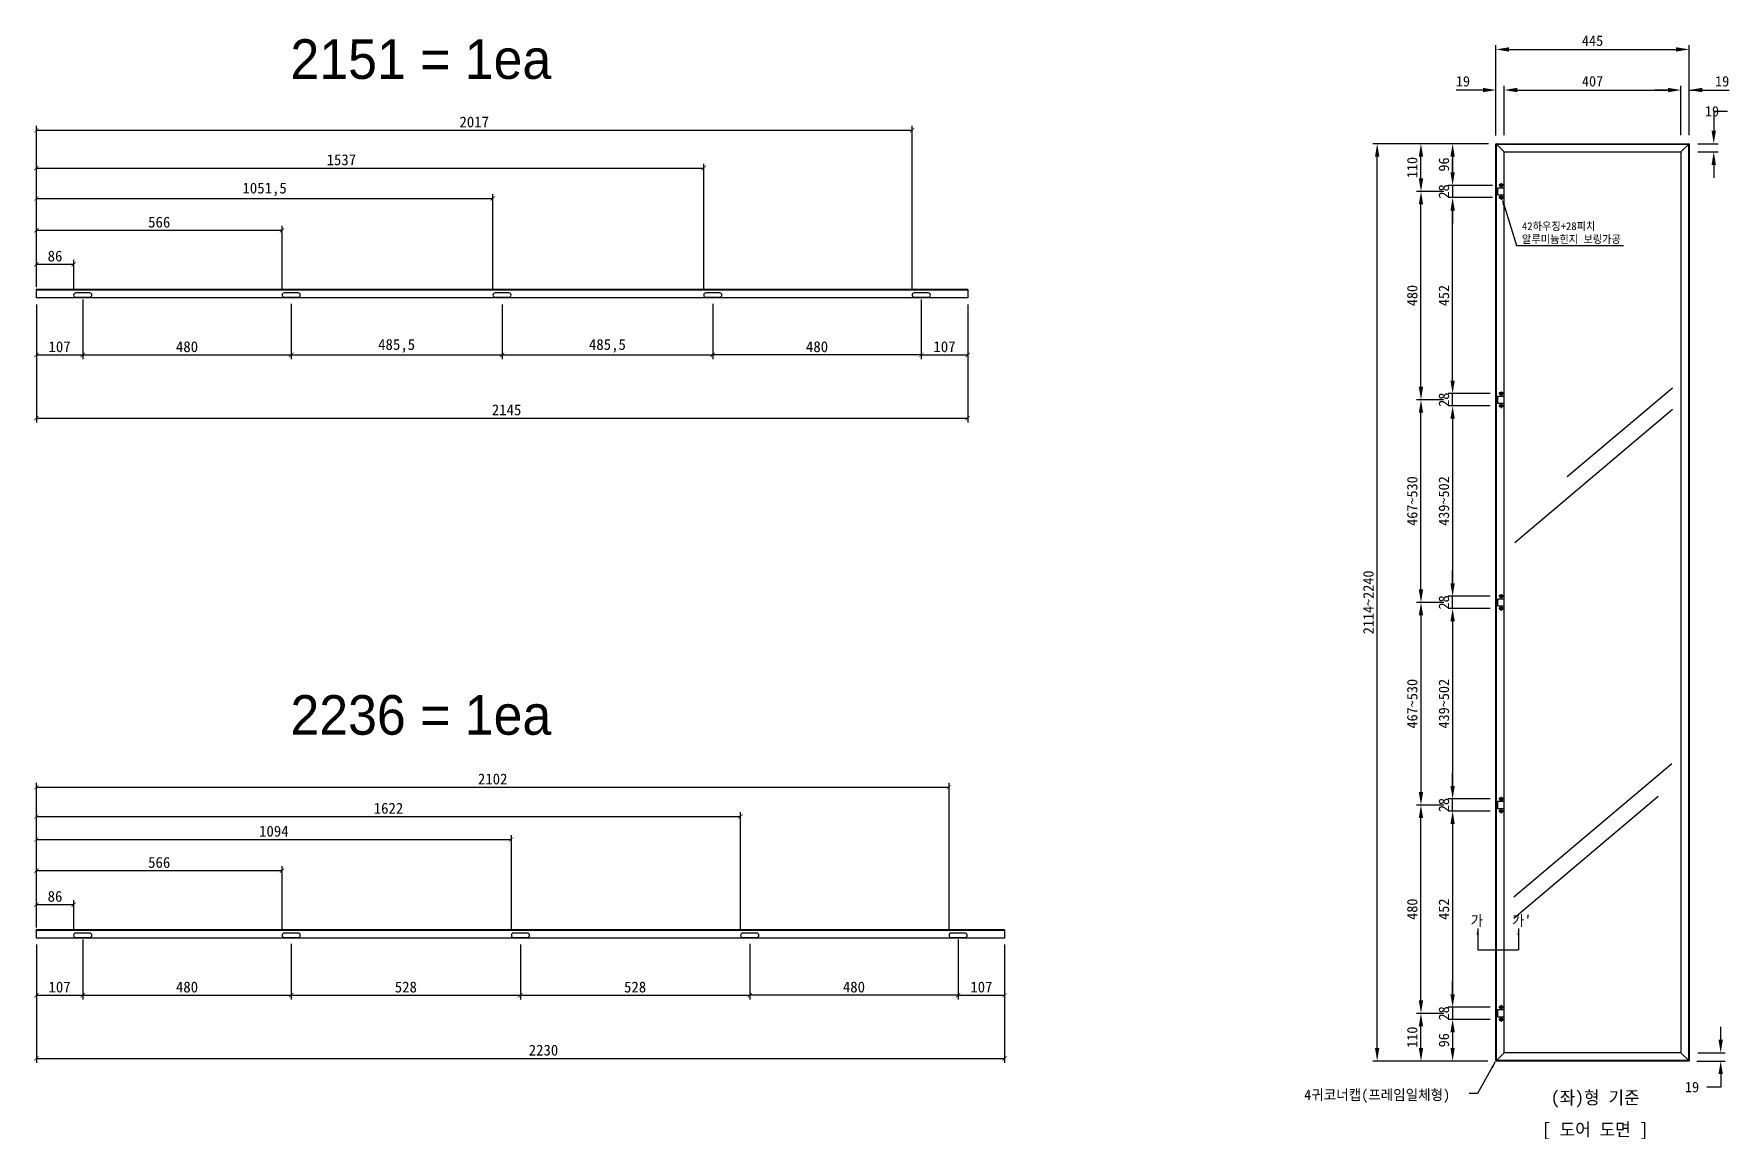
# Model space of a CAD drawing. Header units: millimetres. Extents: x -44117 to 256353, y -2095463 to 65325.
# Drawn here: x 116093 to 119999, y -895155 to -892608 of the extents above; entities that cross this region are included whole.
import ezdxf
from ezdxf import colors
from ezdxf.entities.mleader import LeaderData, LeaderLine
from ezdxf.enums import TextEntityAlignment as Align
from ezdxf.math import Vec2, Vec3

# ---------------------------------------------------------------- set-up
doc = ezdxf.new("R2010")
doc.units = ezdxf.units.MM
doc.header["$LTSCALE"] = 10
for name, color, linetype in [('4', 4, 'Continuous'), ('DIM', 4, 'Continuous'), ('TEXT', 3, 'Continuous')]:
    doc.layers.add(name, color=color, linetype=linetype)
doc.dimstyles.new('ISO-25', dxfattribs={"dimtxt": 2.5, "dimasz": 2.5, "dimexe": 1, "dimexo": 1, "dimtad": 1, "dimtxsty": 'Standard', "dimblk": 'ARCHTICK', "dimcen": 2.5, "dimadec": 0, "dimazin": 0, "dimtfac": 1, "dimtmove": 0, "dimatfit": 3, "dimfxl": 0, "dimarcsym": 0})
doc.dimstyles.get("Standard").update_dxf_attribs({"dimtxt": 0.18, "dimasz": 0.18, "dimexe": 0.18, "dimexo": 0.0625, "dimgap": 0.09, "dimtad": 0, "dimtih": 1, "dimtoh": 1, "dimdec": 4, "dimzin": 0, "dimdsep": 46, "dimtxsty": 'Standard', "dimcen": 0.09, "dimadec": 0, "dimazin": 0, "dimtfac": 1, "dimtdec": 4, "dimtofl": 0, "dimtmove": 0, "dimatfit": 3, "dimfxl": 0, "dimtolj": 1, "dimtzin": 0, "dimarcsym": 0})
doc.dimstyles.new('STANDARD$0', dxfattribs={"dimscale": 0, "dimtxt": 1, "dimasz": 0, "dimexe": 10, "dimexo": 10, "dimgap": 2, "dimtad": 1, "dimtih": 1, "dimtoh": 1, "dimdec": 0, "dimzin": 0, "dimdsep": 46, "dimtxsty": 'Standard', "dimcen": 0.09, "dimclrd": 255, "dimclre": 255, "dimclrt": 255, "dimadec": 0, "dimazin": 0, "dimtfac": 1, "dimtdec": 4, "dimtofl": 0, "dimtmove": 0, "dimatfit": 3, "dimfxl": 0, "dimtolj": 1, "dimtzin": 0, "dimarcsym": 0})
doc.dimstyles.new('한샘치수스타일표준(1대10)', dxfattribs={"dimscale": 10, "dimtxt": 2.4, "dimasz": 3, "dimexe": 1, "dimexo": 2, "dimgap": 0, "dimtad": 0, "dimdec": 4, "dimzin": 9, "dimdsep": 46, "dimtxsty": 'Standard', "dimcen": 0, "dimclrd": 4, "dimclre": 4, "dimclrt": 3, "dimadec": 0, "dimazin": 0, "dimtfac": 0.083333, "dimtdec": 4, "dimtmove": 0, "dimatfit": 3, "dimfxl": 0, "dimtvp": 0.833333, "dimtolj": 1, "dimarcsym": 0})

msp = doc.modelspace()

# ---------------------------------------------------------------- texts
at = {"char_height": 91.2356303, "attachment_point": 1}
for s, insert in [('{\\fGulim|b0|i0|c129|p50;2151 = 1ea}', (116683.44869, -892620.33238)), ('{\\fGulim|b0|i0|c129|p50;2236 = 1ea}', (116683.44869, -894131.6215))]:
    msp.add_mtext_dynamic_manual_height_columns(s, width=2155.3243433, gutter_width=8.14604, heights=[-93.78683], dxfattribs=dict(at, insert=insert))
at = {"layer": 'TEXT'}
for s, p in [('가', (119401.50022, -894663.07913)), ("가'", (119496.58401, -894663.07913)), ('4귀코너캡(프레임일체형)', (119018.306, -895064.57544))]:
    msp.add_text(s, height=24, dxfattribs=at).set_placement(p)
at = {"layer": 'TEXT', "linetype": 'Continuous'}
for s, p in [('(좌)형 기준', (119688.33339, -895074.08538)), ('[ 도어 도면 ]', (119688.33339, -895147.70397))]:
    msp.add_text(s, height=30, dxfattribs=at).set_placement(p, align=Align.CENTER)

# ---------------------------------------------------------------- blocks, each defined once
blk = doc.blocks.new('_ArchTick')
at = {"color": 0, "linetype": 'ByBlock', "const_width": 0.15}
blk.add_lwpolyline([(-0.5, -0.5), (0.5, 0.5)], dxfattribs=at)
blk = doc.blocks.new('*D5930')
at = {"color": 0, "lineweight": -2}
for p, q in [((116098.2, -893231.1), (116098.2, -893503.2)), ((118243.2, -893231.1), (118243.2, -893503.2)), ((116098.2, -893493.2), (118243.2, -893493.2))]:
    blk.add_line(p, q, dxfattribs=at)
at = {"layer": 'Defpoints', "color": 0}
for p in [(116098.2, -893216.1), (118243.2, -893216.1), (118243.2, -893493.2)]:
    blk.add_point(p, dxfattribs=at)
at = {"color": 0, "lineweight": -2, "xscale": 10, "yscale": 10, "zscale": 10, "rotation": 180}
blk.add_blockref('_ArchTick', (116098.2, -893493.2), dxfattribs=at)
at = {"color": 0, "lineweight": -2, "xscale": 10, "yscale": 10, "zscale": 10}
blk.add_blockref('_ArchTick', (118243.2, -893493.2), dxfattribs=at)
at = {"color": 0, "insert": (117181.2, -893474.4), "char_height": 25, "attachment_point": 5}
blk.add_mtext('2145', dxfattribs=at)
blk = doc.blocks.new('*D5931')
at = {"color": 0, "lineweight": -2}
for p, q in [((116098.2, -893231.1), (116098.2, -893357.6)), ((116205.2, -893219.7), (116205.2, -893357.6)), ((116098.2, -893347.6), (116205.2, -893347.6))]:
    blk.add_line(p, q, dxfattribs=at)
at = {"layer": 'Defpoints', "color": 0}
for p in [(116098.2, -893216.1), (116205.2, -893204.7), (116205.2, -893347.6)]:
    blk.add_point(p, dxfattribs=at)
at = {"color": 0, "lineweight": -2, "xscale": 10, "yscale": 10, "zscale": 10, "rotation": 180}
blk.add_blockref('_ArchTick', (116098.2, -893347.6), dxfattribs=at)
at = {"color": 0, "lineweight": -2, "xscale": 10, "yscale": 10, "zscale": 10}
blk.add_blockref('_ArchTick', (116205.2, -893347.6), dxfattribs=at)
at = {"color": 0, "insert": (116151.7, -893328.9), "char_height": 25, "attachment_point": 5}
blk.add_mtext('107', dxfattribs=at)
blk = doc.blocks.new('*D5932')
at = {"color": 0, "lineweight": -2}
for p, q in [((118136.2, -893219.7), (118136.2, -893357.6)), ((118243.2, -893231.1), (118243.2, -893357.6)), ((118136.2, -893347.6), (118243.2, -893347.6))]:
    blk.add_line(p, q, dxfattribs=at)
at = {"layer": 'Defpoints', "color": 0}
for p in [(118136.2, -893204.7), (118243.2, -893216.1), (118243.2, -893347.6)]:
    blk.add_point(p, dxfattribs=at)
at = {"color": 0, "lineweight": -2, "xscale": 10, "yscale": 10, "zscale": 10, "rotation": 180}
blk.add_blockref('_ArchTick', (118136.2, -893347.6), dxfattribs=at)
at = {"color": 0, "lineweight": -2, "xscale": 10, "yscale": 10, "zscale": 10}
blk.add_blockref('_ArchTick', (118243.2, -893347.6), dxfattribs=at)
at = {"color": 0, "insert": (118189.7, -893328.9), "char_height": 25, "attachment_point": 5}
blk.add_mtext('107', dxfattribs=at)
blk = doc.blocks.new('*D5933')
at = {"color": 0, "lineweight": -2}
for p, q in [((116205.2, -893229.7), (116205.2, -893357.6)), ((116685.2, -893229.7), (116685.2, -893357.6)), ((116205.2, -893347.6), (116685.2, -893347.6))]:
    blk.add_line(p, q, dxfattribs=at)
at = {"layer": 'Defpoints', "color": 0}
for p in [(116205.2, -893214.7), (116685.2, -893214.7), (116685.2, -893347.6)]:
    blk.add_point(p, dxfattribs=at)
at = {"color": 0, "lineweight": -2, "xscale": 10, "yscale": 10, "zscale": 10, "rotation": 180}
blk.add_blockref('_ArchTick', (116205.2, -893347.6), dxfattribs=at)
at = {"color": 0, "lineweight": -2, "xscale": 10, "yscale": 10, "zscale": 10}
blk.add_blockref('_ArchTick', (116685.2, -893347.6), dxfattribs=at)
at = {"color": 0, "insert": (116445.2, -893328.9), "char_height": 25, "attachment_point": 5}
blk.add_mtext('480', dxfattribs=at)
blk = doc.blocks.new('*D5934')
at = {"color": 0, "lineweight": -2}
for p, q in [((117656.2, -893229.7), (117656.2, -893357.6)), ((118136.2, -893229.7), (118136.2, -893357.6)), ((118136.2, -893347.6), (117656.2, -893347.6))]:
    blk.add_line(p, q, dxfattribs=at)
at = {"layer": 'Defpoints', "color": 0}
for p in [(117656.2, -893214.7), (118136.2, -893214.7), (117656.2, -893347.6)]:
    blk.add_point(p, dxfattribs=at)
at = {"color": 0, "lineweight": -2, "xscale": 10, "yscale": 10, "zscale": 10, "rotation": 180}
blk.add_blockref('_ArchTick', (117656.2, -893347.6), dxfattribs=at)
at = {"color": 0, "lineweight": -2, "xscale": 10, "yscale": 10, "zscale": 10}
blk.add_blockref('_ArchTick', (118136.2, -893347.6), dxfattribs=at)
at = {"color": 0, "insert": (117896.2, -893328.9), "char_height": 25, "attachment_point": 5}
blk.add_mtext('480', dxfattribs=at)
blk = doc.blocks.new('*D5935')
at = {"color": 0, "lineweight": -2}
for p, q in [((116098.2, -893183.5), (116098.2, -893128.7)), ((116098.2, -893138.7), (116184.2, -893138.7)), ((116184.2, -893194.7), (116184.2, -893128.7))]:
    blk.add_line(p, q, dxfattribs=at)
at = {"layer": 'Defpoints', "color": 0}
for p in [(116184.2, -893138.7), (116098.2, -893198.5), (116184.2, -893209.7)]:
    blk.add_point(p, dxfattribs=at)
at = {"color": 0, "lineweight": -2, "xscale": 10, "yscale": 10, "zscale": 10, "rotation": 180}
blk.add_blockref('_ArchTick', (116098.2, -893138.7), dxfattribs=at)
at = {"color": 0, "lineweight": -2, "xscale": 10, "yscale": 10, "zscale": 10}
blk.add_blockref('_ArchTick', (116184.2, -893138.7), dxfattribs=at)
at = {"color": 0, "insert": (116141.2, -893120), "char_height": 25, "attachment_point": 5}
blk.add_mtext('86', dxfattribs=at)
blk = doc.blocks.new('*D5936')
at = {"color": 0, "lineweight": -2}
for p, q in [((116098.2, -893183.5), (116098.2, -893050.5)), ((116098.2, -893060.5), (116664.2, -893060.5)), ((116664.2, -893194.7), (116664.2, -893050.5))]:
    blk.add_line(p, q, dxfattribs=at)
at = {"layer": 'Defpoints', "color": 0}
for p in [(116664.2, -893060.5), (116098.2, -893198.5), (116664.2, -893209.7)]:
    blk.add_point(p, dxfattribs=at)
at = {"color": 0, "lineweight": -2, "xscale": 10, "yscale": 10, "zscale": 10, "rotation": 180}
blk.add_blockref('_ArchTick', (116098.2, -893060.5), dxfattribs=at)
at = {"color": 0, "lineweight": -2, "xscale": 10, "yscale": 10, "zscale": 10}
blk.add_blockref('_ArchTick', (116664.2, -893060.5), dxfattribs=at)
at = {"color": 0, "insert": (116381.2, -893041.8), "char_height": 25, "attachment_point": 5}
blk.add_mtext('566', dxfattribs=at)
blk = doc.blocks.new('*D5937')
at = {"color": 0, "lineweight": -2}
for p, q in [((116098.2, -893191.6), (116098.2, -892907)), ((116098.2, -892917), (117635.2, -892917)), ((117635.2, -893194.7), (117635.2, -892907))]:
    blk.add_line(p, q, dxfattribs=at)
at = {"layer": 'Defpoints', "color": 0}
for p in [(117635.2, -892917), (116098.2, -893206.6), (117635.2, -893209.7)]:
    blk.add_point(p, dxfattribs=at)
at = {"color": 0, "lineweight": -2, "xscale": 10, "yscale": 10, "zscale": 10, "rotation": 180}
blk.add_blockref('_ArchTick', (116098.2, -892917), dxfattribs=at)
at = {"color": 0, "lineweight": -2, "xscale": 10, "yscale": 10, "zscale": 10}
blk.add_blockref('_ArchTick', (117635.2, -892917), dxfattribs=at)
at = {"color": 0, "insert": (116800.7, -892898.2), "char_height": 25, "attachment_point": 5}
blk.add_mtext('1537', dxfattribs=at)
blk = doc.blocks.new('*D5938')
at = {"color": 0, "lineweight": -2}
for p, q in [((116098.2, -893191.6), (116098.2, -892819.8)), ((116098.2, -892829.8), (118115.2, -892829.8)), ((118115.2, -893194.7), (118115.2, -892819.8))]:
    blk.add_line(p, q, dxfattribs=at)
at = {"layer": 'Defpoints', "color": 0}
for p in [(118115.2, -892829.8), (116098.2, -893206.6), (118115.2, -893209.7)]:
    blk.add_point(p, dxfattribs=at)
at = {"color": 0, "lineweight": -2, "xscale": 10, "yscale": 10, "zscale": 10, "rotation": 180}
blk.add_blockref('_ArchTick', (116098.2, -892829.8), dxfattribs=at)
at = {"color": 0, "lineweight": -2, "xscale": 10, "yscale": 10, "zscale": 10}
blk.add_blockref('_ArchTick', (118115.2, -892829.8), dxfattribs=at)
at = {"color": 0, "insert": (117106.7, -892811), "char_height": 25, "attachment_point": 5}
blk.add_mtext('2017', dxfattribs=at)
blk = doc.blocks.new('*D5939')
at = {"color": 0, "lineweight": -2}
for p, q in [((116098.2, -894706.5), (116098.2, -894978.7)), ((118328.2, -894706.5), (118328.2, -894978.7)), ((116098.2, -894968.7), (118328.2, -894968.7))]:
    blk.add_line(p, q, dxfattribs=at)
at = {"layer": 'Defpoints', "color": 0}
for p in [(116098.2, -894691.5), (118328.2, -894691.5), (118328.2, -894968.7)]:
    blk.add_point(p, dxfattribs=at)
at = {"color": 0, "lineweight": -2, "xscale": 10, "yscale": 10, "zscale": 10, "rotation": 180}
blk.add_blockref('_ArchTick', (116098.2, -894968.7), dxfattribs=at)
at = {"color": 0, "lineweight": -2, "xscale": 10, "yscale": 10, "zscale": 10}
blk.add_blockref('_ArchTick', (118328.2, -894968.7), dxfattribs=at)
at = {"color": 0, "insert": (117266.2, -894949.9), "char_height": 25, "attachment_point": 5}
blk.add_mtext('2230', dxfattribs=at)
blk = doc.blocks.new('*D5940')
at = {"color": 0, "lineweight": -2}
for p, q in [((116098.2, -894706.5), (116098.2, -894833.1)), ((116205.2, -894695.1), (116205.2, -894833.1)), ((116098.2, -894823.1), (116205.2, -894823.1))]:
    blk.add_line(p, q, dxfattribs=at)
at = {"layer": 'Defpoints', "color": 0}
for p in [(116098.2, -894691.5), (116205.2, -894680.1), (116205.2, -894823.1)]:
    blk.add_point(p, dxfattribs=at)
at = {"color": 0, "lineweight": -2, "xscale": 10, "yscale": 10, "zscale": 10, "rotation": 180}
blk.add_blockref('_ArchTick', (116098.2, -894823.1), dxfattribs=at)
at = {"color": 0, "lineweight": -2, "xscale": 10, "yscale": 10, "zscale": 10}
blk.add_blockref('_ArchTick', (116205.2, -894823.1), dxfattribs=at)
at = {"color": 0, "insert": (116151.7, -894804.4), "char_height": 25, "attachment_point": 5}
blk.add_mtext('107', dxfattribs=at)
blk = doc.blocks.new('*D5941')
at = {"color": 0, "lineweight": -2}
for p, q in [((118221.2, -894695.1), (118221.2, -894833.1)), ((118328.2, -894706.5), (118328.2, -894833.1)), ((118221.2, -894823.1), (118328.2, -894823.1))]:
    blk.add_line(p, q, dxfattribs=at)
at = {"layer": 'Defpoints', "color": 0}
for p in [(118221.2, -894680.1), (118328.2, -894691.5), (118328.2, -894823.1)]:
    blk.add_point(p, dxfattribs=at)
at = {"color": 0, "lineweight": -2, "xscale": 10, "yscale": 10, "zscale": 10, "rotation": 180}
blk.add_blockref('_ArchTick', (118221.2, -894823.1), dxfattribs=at)
at = {"color": 0, "lineweight": -2, "xscale": 10, "yscale": 10, "zscale": 10}
blk.add_blockref('_ArchTick', (118328.2, -894823.1), dxfattribs=at)
at = {"color": 0, "insert": (118274.7, -894804.4), "char_height": 25, "attachment_point": 5}
blk.add_mtext('107', dxfattribs=at)
blk = doc.blocks.new('*D5942')
at = {"color": 0, "lineweight": -2}
for p, q in [((116205.2, -894705.1), (116205.2, -894833.1)), ((116685.2, -894705.1), (116685.2, -894833.1)), ((116205.2, -894823.1), (116685.2, -894823.1))]:
    blk.add_line(p, q, dxfattribs=at)
at = {"layer": 'Defpoints', "color": 0}
for p in [(116205.2, -894690.1), (116685.2, -894690.1), (116685.2, -894823.1)]:
    blk.add_point(p, dxfattribs=at)
at = {"color": 0, "lineweight": -2, "xscale": 10, "yscale": 10, "zscale": 10, "rotation": 180}
blk.add_blockref('_ArchTick', (116205.2, -894823.1), dxfattribs=at)
at = {"color": 0, "lineweight": -2, "xscale": 10, "yscale": 10, "zscale": 10}
blk.add_blockref('_ArchTick', (116685.2, -894823.1), dxfattribs=at)
at = {"color": 0, "insert": (116445.2, -894804.4), "char_height": 25, "attachment_point": 5}
blk.add_mtext('480', dxfattribs=at)
blk = doc.blocks.new('*D5943')
at = {"color": 0, "lineweight": -2}
for p, q in [((117741.2, -894705.1), (117741.2, -894833.1)), ((118221.2, -894705.1), (118221.2, -894833.1)), ((118221.2, -894823.1), (117741.2, -894823.1))]:
    blk.add_line(p, q, dxfattribs=at)
at = {"layer": 'Defpoints', "color": 0}
for p in [(117741.2, -894690.1), (118221.2, -894690.1), (117741.2, -894823.1)]:
    blk.add_point(p, dxfattribs=at)
at = {"color": 0, "lineweight": -2, "xscale": 10, "yscale": 10, "zscale": 10, "rotation": 180}
blk.add_blockref('_ArchTick', (117741.2, -894823.1), dxfattribs=at)
at = {"color": 0, "lineweight": -2, "xscale": 10, "yscale": 10, "zscale": 10}
blk.add_blockref('_ArchTick', (118221.2, -894823.1), dxfattribs=at)
at = {"color": 0, "insert": (117981.2, -894804.4), "char_height": 25, "attachment_point": 5}
blk.add_mtext('480', dxfattribs=at)
blk = doc.blocks.new('*D5944')
at = {"color": 0, "lineweight": -2}
for p, q in [((116098.2, -894658.9), (116098.2, -894604.2)), ((116098.2, -894614.2), (116184.2, -894614.2)), ((116184.2, -894670.1), (116184.2, -894604.2))]:
    blk.add_line(p, q, dxfattribs=at)
at = {"layer": 'Defpoints', "color": 0}
for p in [(116184.2, -894614.2), (116098.2, -894673.9), (116184.2, -894685.1)]:
    blk.add_point(p, dxfattribs=at)
at = {"color": 0, "lineweight": -2, "xscale": 10, "yscale": 10, "zscale": 10, "rotation": 180}
blk.add_blockref('_ArchTick', (116098.2, -894614.2), dxfattribs=at)
at = {"color": 0, "lineweight": -2, "xscale": 10, "yscale": 10, "zscale": 10}
blk.add_blockref('_ArchTick', (116184.2, -894614.2), dxfattribs=at)
at = {"color": 0, "insert": (116141.2, -894595.5), "char_height": 25, "attachment_point": 5}
blk.add_mtext('86', dxfattribs=at)
blk = doc.blocks.new('*D5945')
at = {"color": 0, "lineweight": -2}
for p, q in [((116098.2, -894658.9), (116098.2, -894526)), ((116098.2, -894536), (116664.2, -894536)), ((116664.2, -894670.1), (116664.2, -894526))]:
    blk.add_line(p, q, dxfattribs=at)
at = {"layer": 'Defpoints', "color": 0}
for p in [(116664.2, -894536), (116098.2, -894673.9), (116664.2, -894685.1)]:
    blk.add_point(p, dxfattribs=at)
at = {"color": 0, "lineweight": -2, "xscale": 10, "yscale": 10, "zscale": 10, "rotation": 180}
blk.add_blockref('_ArchTick', (116098.2, -894536), dxfattribs=at)
at = {"color": 0, "lineweight": -2, "xscale": 10, "yscale": 10, "zscale": 10}
blk.add_blockref('_ArchTick', (116664.2, -894536), dxfattribs=at)
at = {"color": 0, "insert": (116381.2, -894517.3), "char_height": 25, "attachment_point": 5}
blk.add_mtext('566', dxfattribs=at)
blk = doc.blocks.new('*D5946')
at = {"color": 0, "lineweight": -2}
for p, q in [((116098.2, -894667), (116098.2, -894401.2)), ((117720.2, -894670.1), (117720.2, -894401.2)), ((116098.2, -894411.2), (117720.2, -894411.2))]:
    blk.add_line(p, q, dxfattribs=at)
at = {"layer": 'Defpoints', "color": 0}
for p in [(117720.2, -894411.2), (116098.2, -894682), (117720.2, -894685.1)]:
    blk.add_point(p, dxfattribs=at)
at = {"color": 0, "lineweight": -2, "xscale": 10, "yscale": 10, "zscale": 10, "rotation": 180}
blk.add_blockref('_ArchTick', (116098.2, -894411.2), dxfattribs=at)
at = {"color": 0, "lineweight": -2, "xscale": 10, "yscale": 10, "zscale": 10}
blk.add_blockref('_ArchTick', (117720.2, -894411.2), dxfattribs=at)
at = {"color": 0, "insert": (116909.2, -894392.5), "char_height": 25, "attachment_point": 5}
blk.add_mtext('1622', dxfattribs=at)
blk = doc.blocks.new('*D5947')
at = {"color": 0, "lineweight": -2}
for p, q in [((116098.2, -894667), (116098.2, -894333.7)), ((116098.2, -894343.7), (118200.2, -894343.7)), ((118200.2, -894670.1), (118200.2, -894333.7))]:
    blk.add_line(p, q, dxfattribs=at)
at = {"layer": 'Defpoints', "color": 0}
for p in [(118200.2, -894343.7), (116098.2, -894682), (118200.2, -894685.1)]:
    blk.add_point(p, dxfattribs=at)
at = {"color": 0, "lineweight": -2, "xscale": 10, "yscale": 10, "zscale": 10, "rotation": 180}
blk.add_blockref('_ArchTick', (116098.2, -894343.7), dxfattribs=at)
at = {"color": 0, "lineweight": -2, "xscale": 10, "yscale": 10, "zscale": 10}
blk.add_blockref('_ArchTick', (118200.2, -894343.7), dxfattribs=at)
at = {"color": 0, "insert": (117149.2, -894325), "char_height": 25, "attachment_point": 5}
blk.add_mtext('2102', dxfattribs=at)
blk = doc.blocks.new('*D5948')
at = {"color": 0, "lineweight": -2}
for p, q in [((116685.2, -894705.1), (116685.2, -894833.1)), ((117213.2, -894706.5), (117213.2, -894833.1)), ((116685.2, -894823.1), (117213.2, -894823.1))]:
    blk.add_line(p, q, dxfattribs=at)
at = {"layer": 'Defpoints', "color": 0}
for p in [(116685.2, -894690.1), (117213.2, -894691.5), (117213.2, -894823.1)]:
    blk.add_point(p, dxfattribs=at)
at = {"color": 0, "lineweight": -2, "xscale": 10, "yscale": 10, "zscale": 10, "rotation": 180}
blk.add_blockref('_ArchTick', (116685.2, -894823.1), dxfattribs=at)
at = {"color": 0, "lineweight": -2, "xscale": 10, "yscale": 10, "zscale": 10}
blk.add_blockref('_ArchTick', (117213.2, -894823.1), dxfattribs=at)
at = {"color": 0, "insert": (116949.2, -894804.4), "char_height": 25, "attachment_point": 5}
blk.add_mtext('528', dxfattribs=at)
blk = doc.blocks.new('*D5949')
at = {"color": 0, "lineweight": -2}
for p, q in [((117213.2, -894706.5), (117213.2, -894833.1)), ((117741.2, -894705.1), (117741.2, -894833.1)), ((117213.2, -894823.1), (117741.2, -894823.1))]:
    blk.add_line(p, q, dxfattribs=at)
at = {"layer": 'Defpoints', "color": 0}
for p in [(117213.2, -894691.5), (117741.2, -894690.1), (117741.2, -894823.1)]:
    blk.add_point(p, dxfattribs=at)
at = {"color": 0, "lineweight": -2, "xscale": 10, "yscale": 10, "zscale": 10, "rotation": 180}
blk.add_blockref('_ArchTick', (117213.2, -894823.1), dxfattribs=at)
at = {"color": 0, "lineweight": -2, "xscale": 10, "yscale": 10, "zscale": 10}
blk.add_blockref('_ArchTick', (117741.2, -894823.1), dxfattribs=at)
at = {"color": 0, "insert": (117477.2, -894804.4), "char_height": 25, "attachment_point": 5}
blk.add_mtext('528', dxfattribs=at)
blk = doc.blocks.new('*D5950')
at = {"color": 0, "lineweight": -2}
for p, q in [((116098.2, -894657.5), (116098.2, -894454.2)), ((116098.2, -894464.2), (117192.2, -894464.2)), ((117192.2, -894670.1), (117192.2, -894454.2))]:
    blk.add_line(p, q, dxfattribs=at)
at = {"layer": 'Defpoints', "color": 0}
for p in [(117192.2, -894464.2), (116098.2, -894672.5), (117192.2, -894685.1)]:
    blk.add_point(p, dxfattribs=at)
at = {"color": 0, "lineweight": -2, "xscale": 10, "yscale": 10, "zscale": 10, "rotation": 180}
blk.add_blockref('_ArchTick', (116098.2, -894464.2), dxfattribs=at)
at = {"color": 0, "lineweight": -2, "xscale": 10, "yscale": 10, "zscale": 10}
blk.add_blockref('_ArchTick', (117192.2, -894464.2), dxfattribs=at)
at = {"color": 0, "insert": (116645.2, -894445.4), "char_height": 25, "attachment_point": 5}
blk.add_mtext('1094', dxfattribs=at)
blk = doc.blocks.new('*D5951')
at = {"color": 0, "lineweight": -2}
for p, q in [((116685.2, -893229.7), (116685.2, -893357.6)), ((117170.7, -893231.1), (117170.7, -893357.6)), ((116685.2, -893347.6), (117170.7, -893347.6))]:
    blk.add_line(p, q, dxfattribs=at)
at = {"layer": 'Defpoints', "color": 0}
for p in [(116685.2, -893214.7), (117170.7, -893216.1), (117170.7, -893347.6)]:
    blk.add_point(p, dxfattribs=at)
at = {"color": 0, "lineweight": -2, "xscale": 10, "yscale": 10, "zscale": 10, "rotation": 180}
blk.add_blockref('_ArchTick', (116685.2, -893347.6), dxfattribs=at)
at = {"color": 0, "lineweight": -2, "xscale": 10, "yscale": 10, "zscale": 10}
blk.add_blockref('_ArchTick', (117170.7, -893347.6), dxfattribs=at)
at = {"color": 0, "insert": (116927.9, -893326.8), "char_height": 25, "attachment_point": 5}
blk.add_mtext('485,5', dxfattribs=at)
blk = doc.blocks.new('*D5952')
at = {"color": 0, "lineweight": -2}
for p, q in [((117170.7, -893231.1), (117170.7, -893357.6)), ((117656.2, -893229.7), (117656.2, -893357.6)), ((117170.7, -893347.6), (117656.2, -893347.6))]:
    blk.add_line(p, q, dxfattribs=at)
at = {"layer": 'Defpoints', "color": 0}
for p in [(117170.7, -893216.1), (117656.2, -893214.7), (117656.2, -893347.6)]:
    blk.add_point(p, dxfattribs=at)
at = {"color": 0, "lineweight": -2, "xscale": 10, "yscale": 10, "zscale": 10, "rotation": 180}
blk.add_blockref('_ArchTick', (117170.7, -893347.6), dxfattribs=at)
at = {"color": 0, "lineweight": -2, "xscale": 10, "yscale": 10, "zscale": 10}
blk.add_blockref('_ArchTick', (117656.2, -893347.6), dxfattribs=at)
at = {"color": 0, "insert": (117413.4, -893326.8), "char_height": 25, "attachment_point": 5}
blk.add_mtext('485,5', dxfattribs=at)
blk = doc.blocks.new('*D5953')
at = {"color": 0, "lineweight": -2}
for p, q in [((116098.2, -893191.6), (116098.2, -892977.2)), ((116098.2, -892987.2), (117149.7, -892987.2)), ((117149.7, -893194.6), (117149.7, -892977.2))]:
    blk.add_line(p, q, dxfattribs=at)
at = {"layer": 'Defpoints', "color": 0}
for p in [(117149.7, -892987.2), (116098.2, -893206.6), (117149.7, -893209.6)]:
    blk.add_point(p, dxfattribs=at)
at = {"color": 0, "lineweight": -2, "xscale": 10, "yscale": 10, "zscale": 10, "rotation": 180}
blk.add_blockref('_ArchTick', (116098.2, -892987.2), dxfattribs=at)
at = {"color": 0, "lineweight": -2, "xscale": 10, "yscale": 10, "zscale": 10}
blk.add_blockref('_ArchTick', (117149.7, -892987.2), dxfattribs=at)
at = {"color": 0, "insert": (116623.9, -892966.4), "char_height": 25, "attachment_point": 5}
blk.add_mtext('1051,5', dxfattribs=at)
blk = doc.blocks.new('*D5906')
at = {"color": 4, "lineweight": -2}
for p, q in [((119459.8, -892840.9), (119459.8, -892633.7)), ((119489.8, -892643.7), (119874.8, -892643.7)), ((119904.8, -892840.9), (119904.8, -892633.7))]:
    blk.add_line(p, q, dxfattribs=at)
at = {"color": 4}
for points in [[(119489.8, -892638.7), (119489.8, -892648.7), (119459.8, -892643.7)], [(119874.8, -892648.7), (119874.8, -892638.7), (119904.8, -892643.7)]]:
    blk.add_solid(points, dxfattribs=at)
at = {"layer": 'Defpoints', "color": 0}
for p in [(119904.8, -892643.7), (119459.8, -892860.9), (119904.8, -892860.9)]:
    blk.add_point(p, dxfattribs=at)
at = {"color": 3, "insert": (119682.3, -892623.7), "char_height": 24, "attachment_point": 5}
blk.add_mtext('\\A1;445', dxfattribs=at)
blk = doc.blocks.new('*D5907')
at = {"layer": 'Defpoints', "color": 0}
for p in [(119287.1, -894864.9), (119360, -894864.9), (119460.8, -894974.9)]:
    blk.add_point(p, dxfattribs=at)
at = {"layer": 'DIM', "color": 4, "lineweight": -2}
for p, q in [((119340, -894864.9), (119277.1, -894864.9)), ((119287.1, -894944.9), (119287.1, -894894.9)), ((119440.8, -894974.9), (119277.1, -894974.9))]:
    blk.add_line(p, q, dxfattribs=at)
at = {"layer": 'DIM', "color": 4}
for points in [[(119292.1, -894894.9), (119282.1, -894894.9), (119287.1, -894864.9)], [(119282.1, -894944.9), (119292.1, -894944.9), (119287.1, -894974.9)]]:
    blk.add_solid(points, dxfattribs=at)
at = {"layer": 'DIM', "color": 3, "insert": (119267.1, -894919.9), "char_height": 24, "attachment_point": 5, "rotation": 90}
blk.add_mtext('\\A1;110', dxfattribs=at)
blk = doc.blocks.new('*D5908')
at = {"layer": 'Defpoints', "color": 0}
for p in [(119287.1, -894384.9), (119360, -894384.9), (119360, -894864.9)]:
    blk.add_point(p, dxfattribs=at)
at = {"layer": 'DIM', "color": 4, "lineweight": -2}
for p, q in [((119340, -894384.9), (119277.1, -894384.9)), ((119287.1, -894834.9), (119287.1, -894414.9)), ((119340, -894864.9), (119277.1, -894864.9))]:
    blk.add_line(p, q, dxfattribs=at)
at = {"layer": 'DIM', "color": 4}
for points in [[(119292.1, -894414.9), (119282.1, -894414.9), (119287.1, -894384.9)], [(119282.1, -894834.9), (119292.1, -894834.9), (119287.1, -894864.9)]]:
    blk.add_solid(points, dxfattribs=at)
at = {"layer": 'DIM', "color": 3, "insert": (119267.1, -894624.9), "char_height": 24, "attachment_point": 5, "rotation": 90}
blk.add_mtext('\\A1;480', dxfattribs=at)
blk = doc.blocks.new('*D5909')
at = {"layer": 'Defpoints', "color": 0}
for p in [(119287.1, -892860.9), (119462.8, -892860.9), (119360, -892970.9)]:
    blk.add_point(p, dxfattribs=at)
at = {"layer": 'DIM', "color": 4, "lineweight": -2}
for p, q in [((119442.8, -892860.9), (119277.1, -892860.9)), ((119287.1, -892940.9), (119287.1, -892890.9)), ((119340, -892970.9), (119277.1, -892970.9))]:
    blk.add_line(p, q, dxfattribs=at)
at = {"layer": 'DIM', "color": 4}
for points in [[(119292.1, -892890.9), (119282.1, -892890.9), (119287.1, -892860.9)], [(119282.1, -892940.9), (119292.1, -892940.9), (119287.1, -892970.9)]]:
    blk.add_solid(points, dxfattribs=at)
at = {"layer": 'DIM', "color": 3, "insert": (119267.1, -892915.9), "char_height": 24, "attachment_point": 5, "rotation": 90}
blk.add_mtext('\\A1;110', dxfattribs=at)
blk = doc.blocks.new('*D5910')
at = {"color": 4, "lineweight": -2}
for p, q in [((119993.4, -892786.4), (119961.4, -892786.4)), ((119961.4, -892786.4), (119961.4, -892830.9)), ((119924.8, -892860.9), (119971.4, -892860.9)), ((119924.8, -892879.9), (119971.4, -892879.9)), ((119961.4, -892909.9), (119961.4, -892939.9))]:
    blk.add_line(p, q, dxfattribs=at)
at = {"color": 4}
for points in [[(119956.4, -892830.9), (119966.4, -892830.9), (119961.4, -892860.9)], [(119966.4, -892909.9), (119956.4, -892909.9), (119961.4, -892879.9)]]:
    blk.add_solid(points, dxfattribs=at)
at = {"layer": 'Defpoints', "color": 0}
for p in [(119904.8, -892860.9), (119904.8, -892879.9), (119961.4, -892860.9)]:
    blk.add_point(p, dxfattribs=at)
at = {"color": 3, "insert": (119957.4, -892786.4), "char_height": 24, "attachment_point": 5}
blk.add_mtext('\\A1;19', dxfattribs=at)
blk = doc.blocks.new('*D5911')
at = {"color": 4, "lineweight": -2}
for p, q in [((119855.8, -892737.3), (119825.8, -892737.3)), ((119885.8, -892840.9), (119885.8, -892727.3)), ((119904.8, -892840.9), (119904.8, -892727.3)), ((119904.8, -892737.3), (119996.8, -892737.3))]:
    blk.add_line(p, q, dxfattribs=at)
at = {"color": 4}
for points in [[(119855.8, -892742.3), (119855.8, -892732.3), (119885.8, -892737.3)], [(119934.8, -892732.3), (119934.8, -892742.3), (119904.8, -892737.3)]]:
    blk.add_solid(points, dxfattribs=at)
at = {"layer": 'Defpoints', "color": 0}
for p in [(119904.8, -892737.3), (119885.8, -892860.9), (119904.8, -892860.9)]:
    blk.add_point(p, dxfattribs=at)
at = {"color": 3, "insert": (119980.8, -892717.3), "char_height": 24, "attachment_point": 5}
blk.add_mtext('\\A1;19', dxfattribs=at)
blk = doc.blocks.new('*D5912')
at = {"color": 4, "lineweight": -2}
for p, q in [((119429.8, -892737.3), (119367.8, -892737.3)), ((119459.8, -892841.9), (119459.8, -892727.3)), ((119478.8, -892840.9), (119478.8, -892727.3)), ((119508.8, -892737.3), (119538.8, -892737.3))]:
    blk.add_line(p, q, dxfattribs=at)
at = {"color": 4}
for points in [[(119429.8, -892742.3), (119429.8, -892732.3), (119459.8, -892737.3)], [(119508.8, -892732.3), (119508.8, -892742.3), (119478.8, -892737.3)]]:
    blk.add_solid(points, dxfattribs=at)
at = {"layer": 'Defpoints', "color": 0}
for p in [(119459.8, -892737.3), (119459.8, -892861.9), (119478.8, -892860.9)]:
    blk.add_point(p, dxfattribs=at)
at = {"color": 3, "insert": (119383.8, -892717.3), "char_height": 24, "attachment_point": 5}
blk.add_mtext('\\A1;19', dxfattribs=at)
blk = doc.blocks.new('*D5913')
at = {"color": 4, "lineweight": -2}
for p, q in [((119478.8, -892840.9), (119478.8, -892727.3)), ((119508.8, -892737.3), (119855.8, -892737.3)), ((119885.8, -892840.9), (119885.8, -892727.3))]:
    blk.add_line(p, q, dxfattribs=at)
at = {"color": 4}
for points in [[(119508.8, -892732.3), (119508.8, -892742.3), (119478.8, -892737.3)], [(119855.8, -892742.3), (119855.8, -892732.3), (119885.8, -892737.3)]]:
    blk.add_solid(points, dxfattribs=at)
at = {"layer": 'Defpoints', "color": 0}
for p in [(119885.8, -892737.3), (119478.8, -892860.9), (119885.8, -892860.9)]:
    blk.add_point(p, dxfattribs=at)
at = {"color": 3, "insert": (119682.3, -892717.3), "char_height": 24, "attachment_point": 5}
blk.add_mtext('\\A1;407', dxfattribs=at)
blk = doc.blocks.new('*D5914')
at = {"color": 4, "lineweight": -2}
for p, q in [((119977.4, -894925.9), (119977.4, -894895.9)), ((119922.8, -894974.9), (119987.4, -894974.9)), ((119924.8, -894955.9), (119987.4, -894955.9)), ((119977.4, -895004.9), (119977.4, -895034.9)), ((119977.4, -895034.9), (119945.4, -895034.9))]:
    blk.add_line(p, q, dxfattribs=at)
at = {"color": 4}
for points in [[(119972.4, -894925.9), (119982.4, -894925.9), (119977.4, -894955.9)], [(119982.4, -895004.9), (119972.4, -895004.9), (119977.4, -894974.9)]]:
    blk.add_solid(points, dxfattribs=at)
at = {"layer": 'Defpoints', "color": 0}
for p in [(119902.8, -894974.9), (119904.8, -894955.9), (119977.4, -894974.9)]:
    blk.add_point(p, dxfattribs=at)
at = {"color": 3, "insert": (119911.4, -895034.9), "char_height": 24, "attachment_point": 5}
blk.add_mtext('\\A1;19', dxfattribs=at)
blk = doc.blocks.new('*D5915')
at = {"color": 4, "lineweight": -2}
for p, q in [((119340, -893917.9), (119277.1, -893917.9)), ((119287.1, -893947.9), (119287.1, -894354.9)), ((119340, -894384.9), (119277.1, -894384.9))]:
    blk.add_line(p, q, dxfattribs=at)
at = {"color": 4}
for points in [[(119292.1, -893947.9), (119282.1, -893947.9), (119287.1, -893917.9)], [(119282.1, -894354.9), (119292.1, -894354.9), (119287.1, -894384.9)]]:
    blk.add_solid(points, dxfattribs=at)
at = {"layer": 'Defpoints', "color": 0}
for p in [(119360, -893917.9), (119287.1, -894384.9), (119360, -894384.9)]:
    blk.add_point(p, dxfattribs=at)
at = {"color": 3, "lineweight": -3, "insert": (119267.1, -894151.4), "char_height": 24, "attachment_point": 5, "rotation": 90}
blk.add_mtext('\\A1;467~530', dxfattribs=at)
blk = doc.blocks.new('*D5916')
at = {"color": 4, "lineweight": -2}
for p, q in [((119440.8, -892860.9), (119350, -892860.9)), ((119360, -892890.9), (119360, -892926.9)), ((119451.8, -892956.9), (119350, -892956.9))]:
    blk.add_line(p, q, dxfattribs=at)
at = {"color": 4}
for points in [[(119365, -892890.9), (119355, -892890.9), (119360, -892860.9)], [(119355, -892926.9), (119365, -892926.9), (119360, -892956.9)]]:
    blk.add_solid(points, dxfattribs=at)
at = {"layer": 'Defpoints', "color": 0}
for p in [(119460.8, -892860.9), (119360, -892956.9), (119471.8, -892956.9)]:
    blk.add_point(p, dxfattribs=at)
at = {"color": 3, "lineweight": -3, "insert": (119340, -892908.9), "char_height": 24, "attachment_point": 5, "rotation": 90}
blk.add_mtext('\\A1;96', dxfattribs=at)
blk = doc.blocks.new('*D5917')
at = {"color": 4, "lineweight": -2}
for p, q in [((119360, -892926.9), (119360, -892896.9)), ((119451.8, -892956.9), (119350, -892956.9)), ((119360, -892956.9), (119360, -892984.9)), ((119451.8, -892984.9), (119350, -892984.9)), ((119360, -893014.9), (119360, -893044.9))]:
    blk.add_line(p, q, dxfattribs=at)
at = {"color": 4}
for points in [[(119355, -892926.9), (119365, -892926.9), (119360, -892956.9)], [(119365, -893014.9), (119355, -893014.9), (119360, -892984.9)]]:
    blk.add_solid(points, dxfattribs=at)
at = {"layer": 'Defpoints', "color": 0}
for p in [(119471.8, -892956.9), (119360, -892984.9), (119471.8, -892984.9)]:
    blk.add_point(p, dxfattribs=at)
at = {"color": 3, "lineweight": -3, "insert": (119340, -892970.9), "char_height": 24, "attachment_point": 5, "rotation": 90}
blk.add_mtext('\\A1;28', dxfattribs=at)
blk = doc.blocks.new('*D5918')
at = {"color": 4, "lineweight": -2}
for p, q in [((119446.6, -893931.9), (119350, -893931.9)), ((119360, -893961.9), (119360, -894340.9)), ((119446.6, -894370.9), (119350, -894370.9))]:
    blk.add_line(p, q, dxfattribs=at)
at = {"color": 4}
for points in [[(119365, -893961.9), (119355, -893961.9), (119360, -893931.9)], [(119355, -894340.9), (119365, -894340.9), (119360, -894370.9)]]:
    blk.add_solid(points, dxfattribs=at)
at = {"layer": 'Defpoints', "color": 0}
for p in [(119466.6, -893931.9), (119360, -894370.9), (119466.6, -894370.9)]:
    blk.add_point(p, dxfattribs=at)
at = {"color": 3, "lineweight": -3, "insert": (119340, -894151.4), "char_height": 24, "attachment_point": 5, "rotation": 90}
blk.add_mtext('\\A1;439~502', dxfattribs=at)
blk = doc.blocks.new('*D5919')
at = {"color": 4, "lineweight": -2}
for p, q in [((119446.6, -894398.9), (119350, -894398.9)), ((119360, -894428.9), (119360, -894820.9)), ((119446.6, -894850.9), (119350, -894850.9))]:
    blk.add_line(p, q, dxfattribs=at)
at = {"color": 4}
for points in [[(119365, -894428.9), (119355, -894428.9), (119360, -894398.9)], [(119355, -894820.9), (119365, -894820.9), (119360, -894850.9)]]:
    blk.add_solid(points, dxfattribs=at)
at = {"layer": 'Defpoints', "color": 0}
for p in [(119466.6, -894398.9), (119360, -894850.9), (119466.6, -894850.9)]:
    blk.add_point(p, dxfattribs=at)
at = {"color": 3, "lineweight": -3, "insert": (119340, -894624.9), "char_height": 24, "attachment_point": 5, "rotation": 90}
blk.add_mtext('\\A1;452', dxfattribs=at)
blk = doc.blocks.new('*D5920')
at = {"color": 4, "lineweight": -2}
for p, q in [((119360, -894820.9), (119360, -894790.9)), ((119446.6, -894850.9), (119350, -894850.9)), ((119360, -894850.9), (119360, -894878.9)), ((119446.6, -894878.9), (119350, -894878.9)), ((119360, -894908.9), (119360, -894938.9))]:
    blk.add_line(p, q, dxfattribs=at)
at = {"color": 4}
for points in [[(119355, -894820.9), (119365, -894820.9), (119360, -894850.9)], [(119365, -894908.9), (119355, -894908.9), (119360, -894878.9)]]:
    blk.add_solid(points, dxfattribs=at)
at = {"layer": 'Defpoints', "color": 0}
for p in [(119466.6, -894850.9), (119360, -894878.9), (119466.6, -894878.9)]:
    blk.add_point(p, dxfattribs=at)
at = {"color": 3, "lineweight": -3, "insert": (119340, -894864.9), "char_height": 24, "attachment_point": 5, "rotation": 90}
blk.add_mtext('\\A1;28', dxfattribs=at)
blk = doc.blocks.new('*D5921')
at = {"color": 4, "lineweight": -2}
for p, q in [((119446.6, -894878.9), (119350, -894878.9)), ((119360, -894908.9), (119360, -894944.9)), ((119440.8, -894974.9), (119350, -894974.9))]:
    blk.add_line(p, q, dxfattribs=at)
at = {"color": 4}
for points in [[(119365, -894908.9), (119355, -894908.9), (119360, -894878.9)], [(119355, -894944.9), (119365, -894944.9), (119360, -894974.9)]]:
    blk.add_solid(points, dxfattribs=at)
at = {"layer": 'Defpoints', "color": 0}
for p in [(119466.6, -894878.9), (119360, -894974.9), (119460.8, -894974.9)]:
    blk.add_point(p, dxfattribs=at)
at = {"color": 3, "lineweight": -3, "insert": (119340, -894926.9), "char_height": 24, "attachment_point": 5, "rotation": 90}
blk.add_mtext('\\A1;96', dxfattribs=at)
blk = doc.blocks.new('*D5922')
at = {"color": 4, "lineweight": -2}
for p, q in [((119360, -894340.9), (119360, -894310.9)), ((119446.6, -894370.9), (119350, -894370.9)), ((119446.6, -894398.9), (119350, -894398.9)), ((119360, -894398.9), (119360, -894370.9)), ((119360, -894428.9), (119360, -894458.9))]:
    blk.add_line(p, q, dxfattribs=at)
at = {"color": 4}
for points in [[(119355, -894340.9), (119365, -894340.9), (119360, -894370.9)], [(119365, -894428.9), (119355, -894428.9), (119360, -894398.9)]]:
    blk.add_solid(points, dxfattribs=at)
at = {"layer": 'Defpoints', "color": 0}
for p in [(119360, -894370.9), (119466.6, -894370.9), (119466.6, -894398.9)]:
    blk.add_point(p, dxfattribs=at)
at = {"color": 3, "lineweight": -3, "insert": (119340, -894384.9), "char_height": 24, "attachment_point": 5, "rotation": 90}
blk.add_mtext('\\A1;28', dxfattribs=at)
blk = doc.blocks.new('*D5923')
at = {"color": 4, "lineweight": -2}
for p, q in [((119360, -893406.9), (119360, -893376.9)), ((119446.6, -893436.9), (119350, -893436.9)), ((119446.6, -893464.9), (119350, -893464.9)), ((119360, -893464.9), (119360, -893436.9)), ((119360, -893494.9), (119360, -893524.9))]:
    blk.add_line(p, q, dxfattribs=at)
at = {"color": 4}
for points in [[(119355, -893406.9), (119365, -893406.9), (119360, -893436.9)], [(119365, -893494.9), (119355, -893494.9), (119360, -893464.9)]]:
    blk.add_solid(points, dxfattribs=at)
at = {"layer": 'Defpoints', "color": 0}
for p in [(119360, -893436.9), (119466.6, -893436.9), (119466.6, -893464.9)]:
    blk.add_point(p, dxfattribs=at)
at = {"color": 3, "lineweight": -3, "insert": (119340, -893450.9), "char_height": 24, "attachment_point": 5, "rotation": 90}
blk.add_mtext('\\A1;28', dxfattribs=at)
blk = doc.blocks.new('*D5924')
at = {"color": 4, "lineweight": -2}
for p, q in [((119446.6, -892984.9), (119350, -892984.9)), ((119360, -893406.9), (119360, -893014.9)), ((119446.6, -893436.9), (119350, -893436.9))]:
    blk.add_line(p, q, dxfattribs=at)
at = {"color": 4}
for points in [[(119365, -893014.9), (119355, -893014.9), (119360, -892984.9)], [(119355, -893406.9), (119365, -893406.9), (119360, -893436.9)]]:
    blk.add_solid(points, dxfattribs=at)
at = {"layer": 'Defpoints', "color": 0}
for p in [(119360, -892984.9), (119466.6, -892984.9), (119466.6, -893436.9)]:
    blk.add_point(p, dxfattribs=at)
at = {"color": 3, "lineweight": -3, "insert": (119340, -893210.9), "char_height": 24, "attachment_point": 5, "rotation": 90}
blk.add_mtext('\\A1;452', dxfattribs=at)
blk = doc.blocks.new('*D5925')
at = {"color": 4, "lineweight": -2}
for p, q in [((119340, -893450.9), (119277.1, -893450.9)), ((119287.1, -893887.9), (119287.1, -893480.9)), ((119340, -893917.9), (119277.1, -893917.9))]:
    blk.add_line(p, q, dxfattribs=at)
at = {"color": 4}
for points in [[(119292.1, -893480.9), (119282.1, -893480.9), (119287.1, -893450.9)], [(119282.1, -893887.9), (119292.1, -893887.9), (119287.1, -893917.9)]]:
    blk.add_solid(points, dxfattribs=at)
at = {"layer": 'Defpoints', "color": 0}
for p in [(119287.1, -893450.9), (119360, -893450.9), (119360, -893917.9)]:
    blk.add_point(p, dxfattribs=at)
at = {"color": 3, "lineweight": -3, "insert": (119267.1, -893684.4), "char_height": 24, "attachment_point": 5, "rotation": 90}
blk.add_mtext('\\A1;467~530', dxfattribs=at)
blk = doc.blocks.new('*D5926')
at = {"color": 4, "lineweight": -2}
for p, q in [((119340, -892970.9), (119277.1, -892970.9)), ((119287.1, -893420.9), (119287.1, -893000.9)), ((119340, -893450.9), (119277.1, -893450.9))]:
    blk.add_line(p, q, dxfattribs=at)
at = {"color": 4}
for points in [[(119292.1, -893000.9), (119282.1, -893000.9), (119287.1, -892970.9)], [(119282.1, -893420.9), (119292.1, -893420.9), (119287.1, -893450.9)]]:
    blk.add_solid(points, dxfattribs=at)
at = {"layer": 'Defpoints', "color": 0}
for p in [(119287.1, -892970.9), (119360, -892970.9), (119360, -893450.9)]:
    blk.add_point(p, dxfattribs=at)
at = {"color": 3, "lineweight": -3, "insert": (119267.1, -893210.9), "char_height": 24, "attachment_point": 5, "rotation": 90}
blk.add_mtext('\\A1;480', dxfattribs=at)
blk = doc.blocks.new('*D5927')
at = {"color": 4, "lineweight": -2}
for p, q in [((119360, -893873.9), (119360, -893843.9)), ((119446.6, -893903.9), (119350, -893903.9)), ((119446.6, -893931.9), (119350, -893931.9)), ((119360, -893931.9), (119360, -893903.9)), ((119360, -893961.9), (119360, -893991.9))]:
    blk.add_line(p, q, dxfattribs=at)
at = {"color": 4}
for points in [[(119355, -893873.9), (119365, -893873.9), (119360, -893903.9)], [(119365, -893961.9), (119355, -893961.9), (119360, -893931.9)]]:
    blk.add_solid(points, dxfattribs=at)
at = {"layer": 'Defpoints', "color": 0}
for p in [(119360, -893903.9), (119466.6, -893903.9), (119466.6, -893931.9)]:
    blk.add_point(p, dxfattribs=at)
at = {"color": 3, "lineweight": -3, "insert": (119340, -893917.9), "char_height": 24, "attachment_point": 5, "rotation": 90}
blk.add_mtext('\\A1;28', dxfattribs=at)
blk = doc.blocks.new('*D5928')
at = {"color": 4, "lineweight": -2}
for p, q in [((119446.6, -893464.9), (119350, -893464.9)), ((119360, -893494.9), (119360, -893873.9)), ((119446.6, -893903.9), (119350, -893903.9))]:
    blk.add_line(p, q, dxfattribs=at)
at = {"color": 4}
for points in [[(119365, -893494.9), (119355, -893494.9), (119360, -893464.9)], [(119355, -893873.9), (119365, -893873.9), (119360, -893903.9)]]:
    blk.add_solid(points, dxfattribs=at)
at = {"layer": 'Defpoints', "color": 0}
for p in [(119466.6, -893464.9), (119360, -893903.9), (119466.6, -893903.9)]:
    blk.add_point(p, dxfattribs=at)
at = {"color": 3, "lineweight": -3, "insert": (119340, -893684.4), "char_height": 24, "attachment_point": 5, "rotation": 90}
blk.add_mtext('\\A1;439~502', dxfattribs=at)
blk = doc.blocks.new('*D5929')
at = {"color": 4, "lineweight": -2}
for p, q in [((119440.8, -892860.9), (119176.2, -892860.9)), ((119186.2, -894944.9), (119186.2, -892890.9)), ((119440.8, -894974.9), (119176.2, -894974.9))]:
    blk.add_line(p, q, dxfattribs=at)
at = {"color": 4}
for points in [[(119191.2, -892890.9), (119181.2, -892890.9), (119186.2, -892860.9)], [(119181.2, -894944.9), (119191.2, -894944.9), (119186.2, -894974.9)]]:
    blk.add_solid(points, dxfattribs=at)
at = {"layer": 'Defpoints', "color": 0}
for p in [(119186.2, -892860.9), (119460.8, -892860.9), (119460.8, -894974.9)]:
    blk.add_point(p, dxfattribs=at)
at = {"color": 3, "lineweight": -3, "insert": (119166.2, -893917.9), "char_height": 24, "attachment_point": 5, "rotation": 90}
blk.add_mtext('\\A1;2114~2240', dxfattribs=at)

# ---------------------------------------------------------------- dimensions: what is measured, and where the dimension line sits
for base, p1, p2, dimstyle, override, picture, middle in [((119904.83842, -892643.67933), (119459.83842, -892860.86382), (119904.83842, -892860.86382), 'Standard', {"dimscale": 10, "dimtxt": 2.4, "dimasz": 3, "dimexe": 1, "dimexo": 2, "dimgap": 0, "dimtih": 0, "dimtoh": 0, "dimzin": 9, "dimcen": 0, "dimclrd": 4, "dimclre": 4, "dimclrt": 3, "dimtfac": 0.083333, "dimtofl": 1, "dimtvp": 0.833333, "dimtzin": 8}, '*D5906', (119682.33842, -892623.67933)), ((119459.83842, -892737.27158), (119478.83842, -892860.86382), (119459.83842, -892861.86382), 'STANDARD$0', {"dimscale": 10, "dimtxt": 2.4, "dimasz": 3, "dimexe": 1, "dimexo": 2, "dimgap": 0, "dimtad": 0, "dimzin": 9, "dimcen": 0, "dimclrd": 4, "dimclre": 4, "dimclrt": 3, "dimtfac": 0.083333, "dimtvp": 0.833333}, '*D5912', (119383.83842, -892717.27158)), ((119885.83842, -892737.27158), (119478.83842, -892860.86382), (119885.83842, -892860.86382), 'STANDARD$0', {"dimscale": 10, "dimtxt": 2.4, "dimasz": 3, "dimexe": 1, "dimexo": 2, "dimgap": 0, "dimtad": 0, "dimzin": 9, "dimcen": 0, "dimclrd": 4, "dimclre": 4, "dimclrt": 3, "dimtfac": 0.083333, "dimtvp": 0.833333}, '*D5913', (119682.33842, -892717.27158)), ((118115.15697, -892829.79428), (116098.15677, -893206.55568), (118115.15697, -893209.65568), 'ISO-25', {"dimscale": 10, "dimasz": 1, "dimexo": 1.5}, '*D5938', (117106.65687, -892811.04428)), ((117149.65699, -892987.22422), (116098.15677, -893206.55568), (117149.65699, -893209.64101), 'ISO-25', {"dimscale": 10, "dimasz": 1, "dimexo": 1.5}, '*D5953', (116623.90688, -892966.39089)), ((116664.15697, -893060.5268), (116098.15677, -893198.45568), (116664.15697, -893209.65568), 'ISO-25', {"dimscale": 10, "dimasz": 1, "dimexo": 1.5}, '*D5936', (116381.15687, -893041.7768)), ((116184.15697, -893138.72297), (116098.15677, -893198.45568), (116184.15697, -893209.65568), 'ISO-25', {"dimscale": 10, "dimasz": 1, "dimexo": 1.5}, '*D5935', (116141.15687, -893119.97297)), ((116205.15697, -893347.64527), (116098.15677, -893216.05568), (116205.15697, -893204.65568), 'ISO-25', {"dimscale": 10, "dimasz": 1, "dimexo": 1.5}, '*D5931', (116151.65687, -893328.89527)), ((116685.15697, -893347.64527), (116205.15697, -893214.65568), (116685.15697, -893214.65568), 'ISO-25', {"dimscale": 10, "dimasz": 1, "dimexo": 1.5}, '*D5933', (116445.15697, -893328.89527)), ((117170.65917, -893347.64527), (116685.15697, -893214.65568), (117170.65917, -893216.05568), 'ISO-25', {"dimscale": 10, "dimasz": 1, "dimexo": 1.5}, '*D5951', (116927.90807, -893326.81193)), ((117656.15697, -893347.64527), (117170.65917, -893216.05568), (117656.15697, -893214.65568), 'ISO-25', {"dimscale": 10, "dimasz": 1, "dimexo": 1.5}, '*D5952', (117413.40807, -893326.81193)), ((117656.15697, -893347.64527), (118136.15697, -893214.65568), (117656.15697, -893214.65568), 'ISO-25', {"dimscale": 10, "dimasz": 1, "dimexo": 1.5}, '*D5934', (117896.15697, -893328.89527)), ((118243.16157, -893347.64527), (118136.15697, -893204.65568), (118243.16157, -893216.05568), 'ISO-25', {"dimscale": 10, "dimasz": 1, "dimexo": 1.5}, '*D5932', (118189.65927, -893328.89527)), ((117720.15697, -894411.2207), (116098.15677, -894682.04665), (117720.15697, -894685.14665), 'ISO-25', {"dimscale": 10, "dimasz": 1, "dimexo": 1.5}, '*D5946', (116909.15687, -894392.4707)), ((117192.1573, -894464.17537), (116098.15677, -894672.54665), (117192.1573, -894685.08933), 'ISO-25', {"dimscale": 10, "dimasz": 1, "dimexo": 1.5}, '*D5950', (116645.15704, -894445.42537)), ((116664.15697, -894536.01777), (116098.15677, -894673.94665), (116664.15697, -894685.14665), 'ISO-25', {"dimscale": 10, "dimasz": 1, "dimexo": 1.5}, '*D5945', (116381.15687, -894517.26777)), ((116184.15697, -894614.21395), (116098.15677, -894673.94665), (116184.15697, -894685.14665), 'ISO-25', {"dimscale": 10, "dimasz": 1, "dimexo": 1.5}, '*D5944', (116141.15687, -894595.46395)), ((116205.15697, -894823.13624), (116098.15677, -894691.54665), (116205.15697, -894680.14665), 'ISO-25', {"dimscale": 10, "dimasz": 1, "dimexo": 1.5}, '*D5940', (116151.65687, -894804.38624)), ((116685.15697, -894823.13624), (116205.15697, -894690.14665), (116685.15697, -894690.14665), 'ISO-25', {"dimscale": 10, "dimasz": 1, "dimexo": 1.5}, '*D5942', (116445.15697, -894804.38624)), ((117213.15917, -894823.13624), (116685.15697, -894690.14665), (117213.15917, -894691.54665), 'ISO-25', {"dimscale": 10, "dimasz": 1, "dimexo": 1.5}, '*D5948', (116949.15807, -894804.38624)), ((117741.15697, -894823.13624), (117213.15917, -894691.54665), (117741.15697, -894690.14665), 'ISO-25', {"dimscale": 10, "dimasz": 1, "dimexo": 1.5}, '*D5949', (117477.15807, -894804.38624)), ((117741.15697, -894823.13624), (118221.15697, -894690.14665), (117741.15697, -894690.14665), 'ISO-25', {"dimscale": 10, "dimasz": 1, "dimexo": 1.5}, '*D5943', (117981.15697, -894804.38624)), ((118328.16157, -894823.13624), (118221.15697, -894680.14665), (118328.16157, -894691.54665), 'ISO-25', {"dimscale": 10, "dimasz": 1, "dimexo": 1.5}, '*D5941', (118274.65927, -894804.38624))]:
    dim = msp.add_linear_dim(base=base, p1=p1, p2=p2, dimstyle=dimstyle, override=override)
    dim.commit()
    dim.dimension.update_dxf_attribs({"geometry": picture, "text_midpoint": middle})
for base, p1, p2, dimstyle, override, picture, middle in [((119904.83842, -892737.27158), (119885.83842, -892860.86382), (119904.83842, -892860.86382), 'STANDARD$0', {"dimscale": 10, "dimtxt": 2.4, "dimasz": 3, "dimexe": 1, "dimexo": 2, "dimgap": 0, "dimtad": 0, "dimzin": 9, "dimcen": 0, "dimclrd": 4, "dimclre": 4, "dimclrt": 3, "dimtfac": 0.083333, "dimtvp": 0.833333}, '*D5911', (119980.83842, -892737.27158)), ((117635.15697, -892916.97973), (116098.15677, -893206.55568), (117635.15697, -893209.65568), 'ISO-25', {"dimscale": 10, "dimasz": 1, "dimexo": 1.5}, '*D5937', (116800.65687, -892916.97973)), ((118243.16157, -893493.17869), (116098.15677, -893216.05568), (118243.16157, -893216.05568), 'ISO-25', {"dimscale": 10, "dimasz": 1, "dimexo": 1.5}, '*D5930', (117181.15917, -893493.17869)), ((118200.15697, -894343.70621), (116098.15677, -894682.04665), (118200.15697, -894685.14665), 'ISO-25', {"dimscale": 10, "dimasz": 1, "dimexo": 1.5}, '*D5947', (117149.15687, -894343.70621)), ((118328.16157, -894968.66967), (116098.15677, -894691.54665), (118328.16157, -894691.54665), 'ISO-25', {"dimscale": 10, "dimasz": 1, "dimexo": 1.5}, '*D5939', (117266.15917, -894968.66967))]:
    dim = msp.add_linear_dim(base=base, p1=p1, p2=p2, dimstyle=dimstyle, override=override)
    dim.commit()
    dim.dimension.update_dxf_attribs({"geometry": picture, "text_midpoint": middle, "dimtype": 160})
dim = msp.add_linear_dim(base=(119961.36188, -892860.86382), p1=(119904.83842, -892879.86382), p2=(119904.83842, -892860.86382), angle=90, dimstyle='STANDARD$0', override={"dimscale": 10, "dimtxt": 2.4, "dimasz": 3, "dimexe": 1, "dimexo": 2, "dimgap": 0, "dimtad": 0, "dimzin": 9, "dimcen": 0, "dimclrd": 4, "dimclre": 4, "dimclrt": 3, "dimtfac": 0.083333, "dimtvp": 0.833333})
dim.commit()
dim.dimension.update_dxf_attribs({"geometry": '*D5910', "text_midpoint": (119977.36188, -892786.35516), "dimtype": 160})
at = {"lineweight": -3}
for base, p1, p2, text, picture, middle in [((119186.22113, -892860.86382), (119460.83842, -894974.86382), (119460.83842, -892860.86382), '<>~2240', '*D5929', (119166.22113, -893917.86382)), ((119287.08888, -893450.86382), (119359.96365, -893917.86382), (119359.96365, -893450.86382), '<>~530', '*D5925', (119267.08888, -893684.36382)), ((119359.96365, -893903.86382), (119466.58077, -893464.86382), (119466.58077, -893903.86382), '<>~502', '*D5928', (119339.96365, -893684.36382)), ((119287.08888, -894384.86382), (119359.96365, -893917.86382), (119359.96365, -894384.86382), '<>~530', '*D5915', (119267.08888, -894151.36382)), ((119359.96365, -894370.86382), (119466.58077, -893931.86382), (119466.58077, -894370.86382), '<>~502', '*D5918', (119339.96365, -894151.36382))]:
    dim = msp.add_linear_dim(base=base, p1=p1, p2=p2, angle=90, text=text, dimstyle='한샘치수스타일표준(1대10)', dxfattribs=at)
    dim.commit()
    dim.dimension.update_dxf_attribs({"geometry": picture, "text_midpoint": middle})
for base, p1, p2, picture, middle in [((119359.96365, -892956.86382), (119460.83842, -892860.86382), (119471.83842, -892956.86382), '*D5916', (119339.96365, -892908.86382)), ((119287.08888, -892970.86382), (119359.96365, -893450.86382), (119359.96365, -892970.86382), '*D5926', (119267.08888, -893210.86382)), ((119359.96365, -892984.86382), (119466.58077, -893436.86382), (119466.58077, -892984.86382), '*D5924', (119339.96365, -893210.86382)), ((119359.96365, -894850.86382), (119466.58077, -894398.86382), (119466.58077, -894850.86382), '*D5919', (119339.96365, -894624.86382)), ((119359.96365, -894974.86382), (119466.58077, -894878.86382), (119460.83842, -894974.86382), '*D5921', (119339.96365, -894926.86382))]:
    dim = msp.add_linear_dim(base=base, p1=p1, p2=p2, angle=90, dimstyle='한샘치수스타일표준(1대10)', dxfattribs=at)
    dim.commit()
    dim.dimension.update_dxf_attribs({"geometry": picture, "text_midpoint": middle})
for base, p1, p2, picture, middle in [((119359.96365, -892984.86382), (119471.83842, -892956.86382), (119471.83842, -892984.86382), '*D5917', (119359.96365, -892970.86382)), ((119359.96365, -893436.86382), (119466.58077, -893464.86382), (119466.58077, -893436.86382), '*D5923', (119359.96365, -893450.86382)), ((119359.96365, -893903.86382), (119466.58077, -893931.86382), (119466.58077, -893903.86382), '*D5927', (119359.96365, -893917.86382)), ((119359.96365, -894370.86382), (119466.58077, -894398.86382), (119466.58077, -894370.86382), '*D5922', (119359.96365, -894384.86382)), ((119359.96365, -894878.86382), (119466.58077, -894850.86382), (119466.58077, -894878.86382), '*D5920', (119359.96365, -894864.86382))]:
    dim = msp.add_linear_dim(base=base, p1=p1, p2=p2, angle=90, dimstyle='한샘치수스타일표준(1대10)', dxfattribs=at)
    dim.commit()
    dim.dimension.update_dxf_attribs({"geometry": picture, "text_midpoint": middle, "dimtype": 160})
dim = msp.add_linear_dim(base=(119977.36188, -894974.86382), p1=(119904.83842, -894955.86382), p2=(119902.83842, -894974.86382), angle=90, dimstyle='STANDARD$0', override={"dimscale": 10, "dimtxt": 2.4, "dimasz": 3, "dimexe": 1, "dimexo": 2, "dimgap": 0, "dimtad": 0, "dimzin": 9, "dimcen": 0, "dimclrd": 4, "dimclre": 4, "dimclrt": 3, "dimtfac": 0.083333, "dimtvp": 0.833333})
dim.commit()
dim.dimension.update_dxf_attribs({"geometry": '*D5914', "text_midpoint": (119911.36188, -895034.86382)})
at = {"layer": 'DIM'}
for base, p1, p2, picture, middle in [((119287.08888, -892860.86382), (119359.96365, -892970.86382), (119462.83842, -892860.86382), '*D5909', (119267.08888, -892915.86382)), ((119287.08888, -894384.86382), (119359.96365, -894864.86382), (119359.96365, -894384.86382), '*D5908', (119267.08888, -894624.86382)), ((119287.08888, -894864.86382), (119460.83842, -894974.86382), (119359.96365, -894864.86382), '*D5907', (119267.08888, -894919.86382))]:
    dim = msp.add_linear_dim(base=base, p1=p1, p2=p2, angle=90, dimstyle='Standard', override={"dimscale": 10, "dimtxt": 2.4, "dimasz": 3, "dimexe": 1, "dimexo": 2, "dimgap": 0, "dimtih": 0, "dimtoh": 0, "dimzin": 9, "dimcen": 0, "dimclrd": 4, "dimclre": 4, "dimclrt": 3, "dimtfac": 0.083333, "dimtofl": 1, "dimtvp": 0.833333, "dimtzin": 8}, dxfattribs=at)
    dim.commit()
    dim.dimension.update_dxf_attribs({"geometry": picture, "text_midpoint": middle})

# ---------------------------------------------------------------- linework, layer by layer
for p, q in [((119461.83842, -892862.86382), (119459.83842, -892862.86382)), ((119460.13131, -892861.15671), (119478.83842, -892879.86382)), ((119461.83842, -892860.86382), (119461.83842, -892862.86382)), ((119885.83842, -892879.86382), (119904.54553, -892861.15671)), ((119902.83842, -892860.86382), (119902.83842, -892862.86382)), ((119902.83842, -892862.86382), (119904.83842, -892862.86382)), ((116098.15677, -893197.05568), (116098.15677, -893216.05568)), ((118243.16157, -893197.05568), (118243.16157, -893216.05568)), ((116098.15677, -894672.54665), (116098.15677, -894691.54665)), ((118328.16157, -894672.54665), (118328.16157, -894691.54665)), ((119461.83842, -894972.86382), (119459.83842, -894972.86382)), ((119460.13131, -894974.57093), (119478.83842, -894955.86382)), ((119461.83842, -894974.86382), (119461.83842, -894972.86382)), ((119885.83842, -894955.86382), (119904.54553, -894974.57093)), ((119902.83842, -894972.86382), (119904.83842, -894972.86382)), ((119902.83842, -894974.86382), (119902.83842, -894972.86382))]:
    msp.add_line(p, q)
at = {"linetype": 'Continuous'}
for p, q in [((118243.16157, -893197.05568), (116098.15677, -893197.05568)), ((118243.16157, -893198.45568), (116098.15677, -893198.45568)), ((118243.16157, -893216.05568), (116098.15677, -893216.05568)), ((118328.16157, -894672.54665), (116098.15677, -894672.54665)), ((118328.16157, -894673.94665), (116098.15677, -894673.94665)), ((118328.16157, -894691.54665), (116098.15677, -894691.54665))]:
    msp.add_line(p, q, dxfattribs=at)
at = {"color": 2}
for p, q in [((119623.63535, -893627.67984), (119866.6032, -893423.21583)), ((119502.91806, -893780.08554), (119866.6032, -893472.52364)), ((119500.94583, -894596.62744), (119865.13672, -894289.13853)), ((119500.94583, -894645.93526), (119833.68077, -894364.32937))]:
    msp.add_line(p, q, dxfattribs=at)
for points in [[(119459.83842, -894973.86382), (119459.83842, -892861.86382)], [(119460.83842, -892860.86382), (119903.83842, -892860.86382)], [(119461.23842, -894972.86382), (119461.23842, -892862.86382)], [(119461.83842, -892862.26382), (119902.83842, -892862.26382)], [(119903.43842, -892862.86382), (119903.43842, -894972.86382)], [(119904.83842, -892861.86382), (119904.83842, -894973.86382)], [(119903.83842, -894974.86382), (119460.83842, -894974.86382)], [(119902.83842, -894973.46382), (119461.83842, -894973.46382)]]:
    msp.add_lwpolyline(points)
msp.add_lwpolyline([(119478.83842, -894955.86382), (119478.83842, -892879.86382), (119885.83842, -892879.86382), (119885.83842, -894955.86382)], close=True)
at = {"color": 2, "linetype": 'Continuous'}
for points in [[(119463.33842, -892978.61382), (119478.83842, -892978.61382), (119478.83842, -892963.11382), (119463.33842, -892963.11382)], [(119463.33842, -893458.61382), (119478.83842, -893458.61382), (119478.83842, -893443.11382), (119463.33842, -893443.11382)], [(119463.33842, -893925.61382), (119478.83842, -893925.61382), (119478.83842, -893910.11382), (119463.33842, -893910.11382)], [(119463.33842, -894392.61382), (119478.83842, -894392.61382), (119478.83842, -894377.11382), (119463.33842, -894377.11382)], [(119463.33842, -894872.61382), (119478.83842, -894872.61382), (119478.83842, -894857.11382), (119463.33842, -894857.11382)]]:
    msp.add_lwpolyline(points, close=True, dxfattribs=at)
for points in [[(116184.15697, -893209.65568), (116184.15697, -893209.65568, 0.4142135624), (116189.15697, -893214.65568), (116221.15697, -893214.65568, 0.4142135624), (116226.15697, -893209.65568), (116226.15697, -893209.65568, 0.4142135624), (116221.15697, -893204.65568), (116189.15697, -893204.65568, 0.4142135624)], [(116664.15697, -893209.65568), (116664.15697, -893209.65568, 0.4142135624), (116669.15697, -893214.65568), (116701.15697, -893214.65568, 0.4142135624), (116706.15697, -893209.65568), (116706.15697, -893209.65568, 0.4142135624), (116701.15697, -893204.65568), (116669.15697, -893204.65568, 0.4142135624)], [(117149.65697, -893209.65568), (117149.65697, -893209.65568, 0.4142135624), (117154.65697, -893214.65568), (117186.65697, -893214.65568, 0.4142135624), (117191.65697, -893209.65568), (117191.65697, -893209.65568, 0.4142135624), (117186.65697, -893204.65568), (117154.65697, -893204.65568, 0.4142135624)], [(117635.15697, -893209.65568), (117635.15697, -893209.65568, 0.4142135624), (117640.15697, -893214.65568), (117672.15697, -893214.65568, 0.4142135624), (117677.15697, -893209.65568), (117677.15697, -893209.65568, 0.4142135624), (117672.15697, -893204.65568), (117640.15697, -893204.65568, 0.4142135624)], [(118115.15697, -893209.65568), (118115.15697, -893209.65568, 0.4142135624), (118120.15697, -893214.65568), (118152.15697, -893214.65568, 0.4142135624), (118157.15697, -893209.65568), (118157.15697, -893209.65568, 0.4142135624), (118152.15697, -893204.65568), (118120.15697, -893204.65568, 0.4142135624)], [(116184.15697, -894685.14665), (116184.15697, -894685.14665, 0.4142135624), (116189.15697, -894690.14665), (116221.15697, -894690.14665, 0.4142135624), (116226.15697, -894685.14665), (116226.15697, -894685.14665, 0.4142135624), (116221.15697, -894680.14665), (116189.15697, -894680.14665, 0.4142135624)], [(116664.15697, -894685.14665), (116664.15697, -894685.14665, 0.4142135624), (116669.15697, -894690.14665), (116701.15697, -894690.14665, 0.4142135624), (116706.15697, -894685.14665), (116706.15697, -894685.14665, 0.4142135624), (116701.15697, -894680.14665), (116669.15697, -894680.14665, 0.4142135624)], [(117192.15697, -894685.14665), (117192.15697, -894685.14665, 0.4142135624), (117197.15697, -894690.14665), (117229.15697, -894690.14665, 0.4142135624), (117234.15697, -894685.14665), (117234.15697, -894685.14665, 0.4142135624), (117229.15697, -894680.14665), (117197.15697, -894680.14665, 0.4142135624)], [(117720.15697, -894685.14665), (117720.15697, -894685.14665, 0.4142135624), (117725.15697, -894690.14665), (117757.15697, -894690.14665, 0.4142135624), (117762.15697, -894685.14665), (117762.15697, -894685.14665, 0.4142135624), (117757.15697, -894680.14665), (117725.15697, -894680.14665, 0.4142135624)], [(118200.15697, -894685.14665), (118200.15697, -894685.14665, 0.4142135624), (118205.15697, -894690.14665), (118237.15697, -894690.14665, 0.4142135624), (118242.15697, -894685.14665), (118242.15697, -894685.14665, 0.4142135624), (118237.15697, -894680.14665), (118205.15697, -894680.14665, 0.4142135624)]]:
    msp.add_lwpolyline(points, format="xyb", close=True, dxfattribs=at)
at = {"linetype": 'Continuous'}
for centre, radius in [((119471.83842, -892956.86382), 3.5), ((119471.83842, -892956.86382), 2.1), ((119471.83842, -892984.86382), 3.5), ((119471.83842, -892984.86382), 2.1), ((119471.83842, -893436.86382), 3.5), ((119471.83842, -893464.86382), 3.5), ((119471.83842, -893436.86382), 2.1), ((119471.83842, -893464.86382), 2.1), ((119471.83842, -893903.86382), 3.5), ((119471.83842, -893931.86382), 3.5), ((119471.83842, -893903.86382), 2.1), ((119471.83842, -893931.86382), 2.1), ((119471.83842, -894370.86382), 3.5), ((119471.83842, -894398.86382), 3.5), ((119471.83842, -894370.86382), 2.1), ((119471.83842, -894398.86382), 2.1), ((119471.83842, -894850.86382), 3.5), ((119471.83842, -894850.86382), 2.1), ((119471.83842, -894878.86382), 3.5), ((119471.83842, -894878.86382), 2.1)]:
    msp.add_circle(centre, radius, dxfattribs=at)
for centre, start, end in [((119460.83842, -892861.86382), 90, 180), ((119903.83842, -892861.86382), 0, 90), ((119460.83842, -894973.86382), 180, 270), ((119903.83842, -894973.86382), 270, 0)]:
    msp.add_arc(centre, 1, start, end)
at = {"layer": '4', "linetype": 'Continuous'}
for p, q in [((119477.09608, -892956.86382), (119466.58077, -892956.86382)), ((119471.83842, -892951.60616), (119471.83842, -892962.12148)), ((119477.09608, -892984.86382), (119466.58077, -892984.86382)), ((119471.83842, -892979.60616), (119471.83842, -892990.12148)), ((119477.09608, -893436.86382), (119466.58077, -893436.86382)), ((119477.09608, -893464.86382), (119466.58077, -893464.86382)), ((119471.83842, -893431.60616), (119471.83842, -893442.12148)), ((119471.83842, -893459.60616), (119471.83842, -893470.12148)), ((119477.09608, -893903.86382), (119466.58077, -893903.86382)), ((119477.09608, -893931.86382), (119466.58077, -893931.86382)), ((119471.83842, -893898.60616), (119471.83842, -893909.12148)), ((119471.83842, -893926.60616), (119471.83842, -893937.12148)), ((119471.83842, -894365.60616), (119471.83842, -894376.12148)), ((119477.09608, -894370.86382), (119466.58077, -894370.86382)), ((119477.09608, -894398.86382), (119466.58077, -894398.86382)), ((119471.83842, -894393.60616), (119471.83842, -894404.12148)), ((119477.09608, -894850.86382), (119466.58077, -894850.86382)), ((119471.83842, -894845.60616), (119471.83842, -894856.12148)), ((119471.83842, -894873.60616), (119471.83842, -894884.12148)), ((119477.09608, -894878.86382), (119466.58077, -894878.86382))]:
    msp.add_line(p, q, dxfattribs=at)
at = {"layer": 'DIM', "color": 4}
msp.add_line((119417.74724, -894718.18955), (119511.66168, -894718.18955), dxfattribs=at)

msp.set_redraw_order([(e.dxf.handle, doc.entitydb.next_handle()) for e in msp.query("TEXT MTEXT ATTDEF DIMENSION ARC_DIMENSION")])  # texts and dimensions are drawn at this point

# ---------------------------------------------------------------- leaders
at = {"layer": 'DIM', "color": 4}
for points in [[(119417.74724, -894669.08042), (119417.74724, -894718.18955)], [(119511.66168, -894669.08042), (119511.66168, -894718.18955)]]:
    msp.add_leader(points, dimstyle='Standard', override={"dimscale": 5, "dimtxt": 2.4, "dimasz": 3, "dimexe": 1, "dimexo": 2, "dimgap": 0, "dimtih": 0, "dimtoh": 0, "dimzin": 9, "dimcen": 0, "dimclrd": 4, "dimclre": 4, "dimclrt": 3, "dimtfac": 0.083333, "dimtofl": 1, "dimtvp": 0.833333, "dimtzin": 8}, dxfattribs=at)
at = {"layer": 'DIM', "linetype": 'Continuous'}
ml = msp.add_multileader_mtext('Standard', dxfattribs=at)
ml.set_content('42하우징+28피치\\P알루미늄힌지 보링가공', color=3)
ml.set_leader_properties(color=256, linetype='ByLayer', lineweight=-1)
ml.build(insert=Vec2(0, 0))
ml.multileader.update_dxf_attribs({"text_left_attachment_type": 5, "text_right_attachment_type": 5, "dogleg_length": 1, "arrow_head_size": 16, "scale": 2})
ctx = ml.context
ctx.base_point, ctx.scale, ctx.char_height, ctx.arrow_head_size, ctx.landing_gap_size, ctx.plane_origin = Vec3(119510.19523, -893095.24685), 2, 18, 16, 9.6, Vec3(119429.50897, -892696.99933)
ctx.left_attachment, ctx.right_attachment = 5, 5
notes = []
notes.append((ctx, [(0, (1, 1, 0), (119506.99523, -893095.24685), (1, 0), 3.2, [(0, [(119473.66876, -892987.84709)], 0, [])])]))
ctx.mtext.insert, ctx.mtext.flow_direction = Vec3(119519.79523, -893042.01702), 5
at = {"layer": 'TEXT'}
msp.add_leader([(119458.3142, -894976.99463), (119417.15602, -895049.49093), (119397.99507, -895049.49093)], dimstyle='Standard', override={"dimscale": 5, "dimtxt": 2.4, "dimasz": 3, "dimexe": 1, "dimexo": 2, "dimgap": 0, "dimtih": 0, "dimtoh": 0, "dimzin": 9, "dimcen": 1, "dimclrd": 4, "dimclre": 4, "dimclrt": 3, "dimtfac": 0.083333, "dimtofl": 1, "dimtvp": 0.833333, "dimtzin": 8}, dxfattribs=at)
for ctx, leaders in notes:
    for number, flags, end, landing, length, lines in leaders:
        leader = LeaderData()
        leader.index, (leader.has_last_leader_line, leader.has_dogleg_vector, leader.attachment_direction) = number, flags
        leader.last_leader_point, leader.dogleg_vector, leader.dogleg_length = Vec3(end), Vec3(landing), length
        for number, points, colour, breaks in lines:
            line = LeaderLine()
            line.index, line.vertices, line.color, line.breaks = number, Vec3.list(points), colors.encode_raw_color(colour), breaks
            leader.lines.append(line)
        ctx.leaders.append(leader)

doc.saveas('drawing.dxf')
